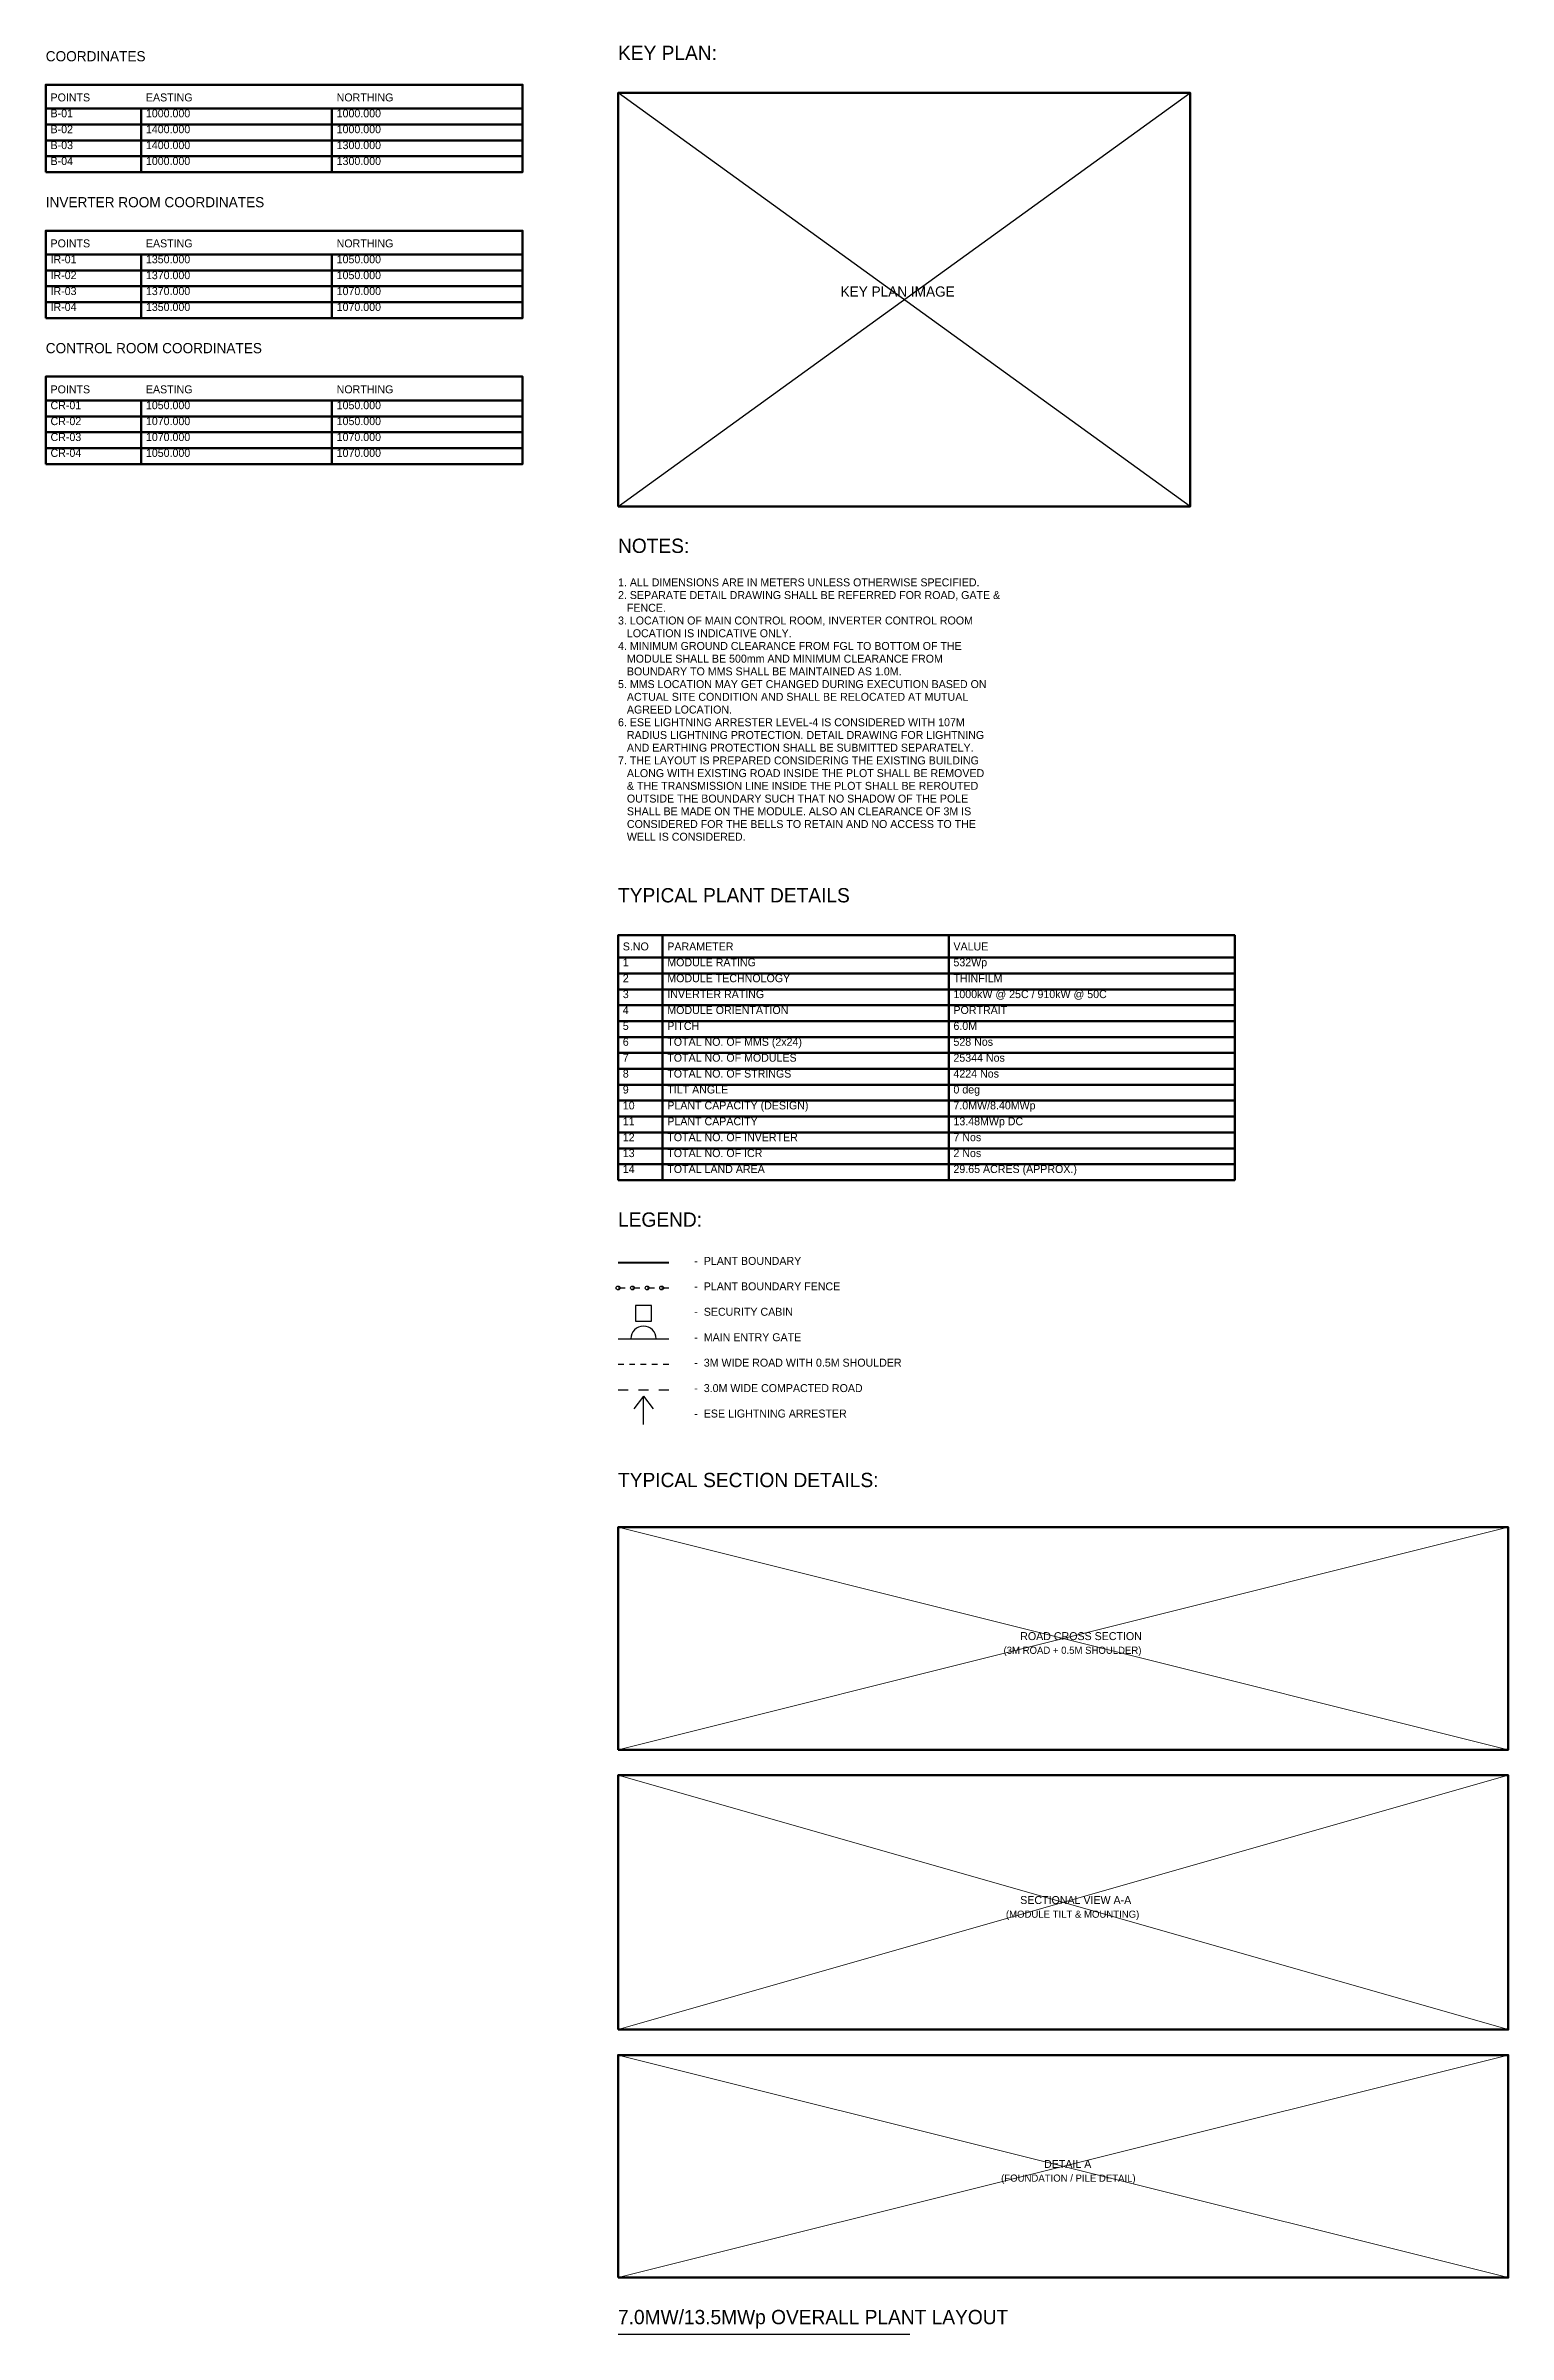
# Model space of a CAD drawing. Header units: metres. Extents: x 1000 to 1920, y 586 to 1306.
# Drawn here: x 1460 to 1920, y 586 to 1306 of the extents above; entities that cross this region are included whole.
import ezdxf
from ezdxf.enums import TextEntityAlignment as Align

# ---------------------------------------------------------------- set-up
doc = ezdxf.new("R2010")
doc.units = ezdxf.units.M
for name, color, linetype in [('BOUNDARY', 7, 'Continuous'), ('ENTRY_GATE', 6, 'Continuous'), ('FENCE', 30, 'Continuous'), ('LIGHTNING_ARRESTER', 3, 'Continuous'), ('ROADS', 2, 'Continuous'), ('SECURITY_CABIN', 4, 'Continuous'), ('SERVICE_ROAD', 1, 'Continuous'), ('TITLE_BLOCK', 7, 'Continuous')]:
    doc.layers.add(name, color=color, linetype=linetype)

msp = doc.modelspace()

# ---------------------------------------------------------------- texts
at = {"layer": 'TITLE_BLOCK'}
for s, height, p in [('COORDINATES', 3.2, (1460, 1300)), ('KEY PLAN:', 4.5, (1640, 1300)), ('POINTS', 2.5, (1461.5, 1287.6)), ('EASTING', 2.5, (1491.5, 1287.6)), ('NORTHING', 2.5, (1551.5, 1287.6)), ('B-01', 2.5, (1461.5, 1282.6)), ('1000.000', 2.5, (1491.5, 1282.6)), ('1000.000', 2.5, (1551.5, 1282.6)), ('B-02', 2.5, (1461.5, 1277.6)), ('B-03', 2.5, (1461.5, 1272.6)), ('1400.000', 2.5, (1491.5, 1277.6)), ('1400.000', 2.5, (1491.5, 1272.6)), ('1000.000', 2.5, (1551.5, 1277.6)), ('1300.000', 2.5, (1551.5, 1272.6)), ('B-04', 2.5, (1461.5, 1267.6)), ('1000.000', 2.5, (1491.5, 1267.6)), ('1300.000', 2.5, (1551.5, 1267.6)), ('INVERTER ROOM COORDINATES', 3.2, (1460, 1254.1)), ('POINTS', 2.5, (1461.5, 1241.7)), ('IR-01', 2.5, (1461.5, 1236.7)), ('1350.000', 2.5, (1491.5, 1236.7)), ('EASTING', 2.5, (1491.5, 1241.7)), ('1050.000', 2.5, (1551.5, 1236.7)), ('NORTHING', 2.5, (1551.5, 1241.7)), ('IR-02', 2.5, (1461.5, 1231.7)), ('1370.000', 2.5, (1491.5, 1231.7)), ('1050.000', 2.5, (1551.5, 1231.7)), ('IR-03', 2.5, (1461.5, 1226.7)), ('IR-04', 2.5, (1461.5, 1221.7)), ('1370.000', 2.5, (1491.5, 1226.7)), ('1350.000', 2.5, (1491.5, 1221.7)), ('1070.000', 2.5, (1551.5, 1226.7)), ('1070.000', 2.5, (1551.5, 1221.7)), ('KEY PLAN IMAGE', 3.2, (1710, 1226)), ('CONTROL ROOM COORDINATES', 3.2, (1460, 1208.2)), ('POINTS', 2.5, (1461.5, 1195.8)), ('EASTING', 2.5, (1491.5, 1195.8)), ('NORTHING', 2.5, (1551.5, 1195.8)), ('CR-01', 2.5, (1461.5, 1190.8)), ('CR-02', 2.5, (1461.5, 1185.8)), ('1050.000', 2.5, (1491.5, 1190.8)), ('1070.000', 2.5, (1491.5, 1185.8)), ('1050.000', 2.5, (1551.5, 1190.8)), ('1050.000', 2.5, (1551.5, 1185.8)), ('CR-03', 2.5, (1461.5, 1180.8)), ('1070.000', 2.5, (1491.5, 1180.8)), ('1070.000', 2.5, (1551.5, 1180.8)), ('CR-04', 2.5, (1461.5, 1175.8)), ('1050.000', 2.5, (1491.5, 1175.8)), ('1070.000', 2.5, (1551.5, 1175.8)), ('NOTES:', 4.5, (1640, 1145)), ('1. ALL DIMENSIONS ARE IN METERS UNLESS OTHERWISE SPECIFIED.', 2.5, (1640, 1135.1)), ('2. SEPARATE DETAIL DRAWING SHALL BE REFERRED FOR ROAD, GATE &', 2.5, (1640, 1131.1)), ('   FENCE.', 2.5, (1640, 1127.1)), ('3. LOCATION OF MAIN CONTROL ROOM, INVERTER CONTROL ROOM', 2.5, (1640, 1123.1)), ('4. MINIMUM GROUND CLEARANCE FROM FGL TO BOTTOM OF THE', 2.5, (1640, 1115.1)), ('   LOCATION IS INDICATIVE ONLY.', 2.5, (1640, 1119.1)), ('   MODULE SHALL BE 500mm AND MINIMUM CLEARANCE FROM', 2.5, (1640, 1111.1)), ('   BOUNDARY TO MMS SHALL BE MAINTAINED AS 1.0M.', 2.5, (1640, 1107.1)), ('5. MMS LOCATION MAY GET CHANGED DURING EXECUTION BASED ON', 2.5, (1640, 1103.1)), ('   ACTUAL SITE CONDITION AND SHALL BE RELOCATED AT MUTUAL', 2.5, (1640, 1099.1)), ('6. ESE LIGHTNING ARRESTER LEVEL-4 IS CONSIDERED WITH 107M', 2.5, (1640, 1091.1)), ('   AGREED LOCATION.', 2.5, (1640, 1095.1)), ('   RADIUS LIGHTNING PROTECTION. DETAIL DRAWING FOR LIGHTNING', 2.5, (1640, 1087.1)), ('7. THE LAYOUT IS PREPARED CONSIDERING THE EXISTING BUILDING', 2.5, (1640, 1079.1)), ('   AND EARTHING PROTECTION SHALL BE SUBMITTED SEPARATELY.', 2.5, (1640, 1083.1)), ('   ALONG WITH EXISTING ROAD INSIDE THE PLOT SHALL BE REMOVED', 2.5, (1640, 1075.1)), ('   & THE TRANSMISSION LINE INSIDE THE PLOT SHALL BE REROUTED', 2.5, (1640, 1071.1)), ('   OUTSIDE THE BOUNDARY SUCH THAT NO SHADOW OF THE POLE', 2.5, (1640, 1067.1)), ('   SHALL BE MADE ON THE MODULE. ALSO AN CLEARANCE OF 3M IS', 2.5, (1640, 1063.1)), ('   WELL IS CONSIDERED.', 2.5, (1640, 1055.1)), ('   CONSIDERED FOR THE BELLS TO RETAIN AND NO ACCESS TO THE', 2.5, (1640, 1059.1)), ('TYPICAL PLANT DETAILS', 4.5, (1640, 1035.1)), ('S.NO', 2.5, (1641.5, 1020.6)), ('PARAMETER', 2.5, (1655.5, 1020.6)), ('VALUE', 2.5, (1745.5, 1020.6)), ('1', 2.5, (1641.5, 1015.6)), ('MODULE RATING', 2.5, (1655.5, 1015.6)), ('532Wp', 2.5, (1745.5, 1015.6)), ('3', 2.5, (1641.5, 1005.6)), ('2', 2.5, (1641.5, 1010.6)), ('MODULE TECHNOLOGY', 2.5, (1655.5, 1010.6)), ('INVERTER RATING', 2.5, (1655.5, 1005.6)), ('THINFILM', 2.5, (1745.5, 1010.6)), ('1000kW @ 25C / 910kW @ 50C', 2.5, (1745.5, 1005.6)), ('4', 2.5, (1641.5, 1000.6)), ('MODULE ORIENTATION', 2.5, (1655.5, 1000.6)), ('PORTRAIT', 2.5, (1745.5, 1000.6)), ('5', 2.5, (1641.5, 995.6)), ('6', 2.5, (1641.5, 990.6)), ('TOTAL NO. OF MMS (2x24)', 2.5, (1655.5, 990.6)), ('PITCH', 2.5, (1655.5, 995.6)), ('528 Nos', 2.5, (1745.5, 990.6)), ('6.0M', 2.5, (1745.5, 995.6)), ('7', 2.5, (1641.5, 985.6)), ('TOTAL NO. OF MODULES', 2.5, (1655.5, 985.6)), ('25344 Nos', 2.5, (1745.5, 985.6)), ('8', 2.5, (1641.5, 980.6)), ('9', 2.5, (1641.5, 975.6)), ('TOTAL NO. OF STRINGS', 2.5, (1655.5, 980.6)), ('TILT ANGLE', 2.5, (1655.5, 975.6)), ('4224 Nos', 2.5, (1745.5, 980.6)), ('0 deg', 2.5, (1745.5, 975.6)), ('10', 2.5, (1641.5, 970.6)), ('PLANT CAPACITY (DESIGN)', 2.5, (1655.5, 970.6)), ('7.0MW/8.40MWp', 2.5, (1745.5, 970.6)), ('11', 2.5, (1641.5, 965.6)), ('PLANT CAPACITY', 2.5, (1655.5, 965.6)), ('13.48MWp DC', 2.5, (1745.5, 965.6)), ('12', 2.5, (1641.5, 960.6)), ('13', 2.5, (1641.5, 955.6)), ('TOTAL NO. OF INVERTER', 2.5, (1655.5, 960.6)), ('TOTAL NO. OF ICR', 2.5, (1655.5, 955.6)), ('7 Nos', 2.5, (1745.5, 960.6)), ('2 Nos', 2.5, (1745.5, 955.6)), ('14', 2.5, (1641.5, 950.6)), ('TOTAL LAND AREA', 2.5, (1655.5, 950.6)), ('29.65 ACRES (APPROX.)', 2.5, (1745.5, 950.6)), ('LEGEND:', 4.5, (1640, 933.1)), ('-  PLANT BOUNDARY', 2.5, (1664, 921.7)), ('-  PLANT BOUNDARY FENCE', 2.5, (1664, 913.7)), ('-  SECURITY CABIN', 2.5, (1664, 905.7)), ('-  MAIN ENTRY GATE', 2.5, (1664, 897.7)), ('-  3M WIDE ROAD WITH 0.5M SHOULDER', 2.5, (1664, 889.7)), ('-  3.0M WIDE COMPACTED ROAD', 2.5, (1664, 881.7)), ('-  ESE LIGHTNING ARRESTER', 2.5, (1664, 873.7)), ('TYPICAL SECTION DETAILS:', 4.5, (1640, 851.2)), ('ROAD CROSS SECTION', 2.5, (1766.5, 803.7)), ('(3M ROAD + 0.5M SHOULDER)', 2.25, (1761.25, 799.45)), ('SECTIONAL VIEW A-A', 2.5, (1766.5, 720.7)), ('(MODULE TILT & MOUNTING)', 2.25, (1762, 716.45)), ('DETAIL A', 2.5, (1774, 637.7)), ('(FOUNDATION / PILE DETAIL)', 2.25, (1760.5, 633.45)), ('7.0MW/13.5MWp OVERALL PLANT LAYOUT', 4.5, (1640, 587.95))]:
    msp.add_text(s, height=height, dxfattribs=at).set_placement(p, align=Align.BOTTOM_LEFT)

# ---------------------------------------------------------------- linework, layer by layer
at = {"layer": 'BOUNDARY', "lineweight": 40}
msp.add_line((1640, 923.2), (1656, 923.2), dxfattribs=at)
at = {"layer": 'ENTRY_GATE', "lineweight": 30}
msp.add_line((1640, 899.2), (1656, 899.2), dxfattribs=at)
at = {"layer": 'ENTRY_GATE'}
msp.add_arc((1648, 899.2), 4, 0, 180, dxfattribs=at)
at = {"layer": 'FENCE', "lineweight": 30}
for p, q in [((1640, 915.2), (1642.29, 915.2)), ((1644.57, 915.2), (1646.86, 915.2)), ((1649.14, 915.2), (1651.43, 915.2)), ((1653.71, 915.2), (1656, 915.2))]:
    msp.add_line(p, q, dxfattribs=at)
at = {"layer": 'FENCE'}
for centre in [(1640, 915.2), (1644.57, 915.2), (1649.14, 915.2), (1653.71, 915.2)]:
    msp.add_circle(centre, 0.6, dxfattribs=at)
at = {"layer": 'LIGHTNING_ARRESTER', "lineweight": 30}
for p, q in [((1648, 881.2), (1645, 877.2)), ((1648, 872.2), (1648, 881.2)), ((1648, 881.2), (1651, 877.2))]:
    msp.add_line(p, q, dxfattribs=at)
at = {"layer": 'ROADS', "lineweight": 30}
for p, q in [((1640, 883.2), (1643.2, 883.2)), ((1646.4, 883.2), (1649.6, 883.2)), ((1652.8, 883.2), (1656, 883.2))]:
    msp.add_line(p, q, dxfattribs=at)
at = {"layer": 'SECURITY_CABIN', "lineweight": 30}
msp.add_lwpolyline([(1645.5, 904.7), (1650.5, 904.7), (1650.5, 909.7), (1645.5, 909.7)], close=True, dxfattribs=at)
at = {"layer": 'SERVICE_ROAD', "lineweight": 30}
for p, q in [((1640, 891.2), (1641.78, 891.2)), ((1643.56, 891.2), (1645.33, 891.2)), ((1647.11, 891.2), (1648.89, 891.2)), ((1650.67, 891.2), (1652.44, 891.2)), ((1654.22, 891.2), (1656, 891.2))]:
    msp.add_line(p, q, dxfattribs=at)
at = {"layer": 'TITLE_BLOCK', "lineweight": 25}
for p, q in [((1640, 1161), (1820, 1291)), ((1820, 1161), (1640, 1291))]:
    msp.add_line(p, q, dxfattribs=at)
at = {"layer": 'TITLE_BLOCK', "lineweight": 50}
for p, q in [((1490, 1286.1), (1490, 1281.1)), ((1490, 1281.1), (1490, 1276.1)), ((1550, 1286.1), (1550, 1281.1)), ((1550, 1281.1), (1550, 1276.1)), ((1490, 1276.1), (1490, 1271.1)), ((1550, 1276.1), (1550, 1271.1)), ((1490, 1271.1), (1490, 1266.1)), ((1550, 1271.1), (1550, 1266.1)), ((1490, 1240.2), (1490, 1235.2)), ((1550, 1240.2), (1550, 1235.2)), ((1490, 1235.2), (1490, 1230.2)), ((1550, 1235.2), (1550, 1230.2)), ((1490, 1230.2), (1490, 1225.2)), ((1490, 1225.2), (1490, 1220.2)), ((1550, 1230.2), (1550, 1225.2)), ((1550, 1225.2), (1550, 1220.2)), ((1490, 1194.3), (1490, 1189.3)), ((1490, 1189.3), (1490, 1184.3)), ((1550, 1194.3), (1550, 1189.3)), ((1550, 1189.3), (1550, 1184.3)), ((1490, 1184.3), (1490, 1179.3)), ((1550, 1184.3), (1550, 1179.3)), ((1490, 1179.3), (1490, 1174.3)), ((1550, 1179.3), (1550, 1174.3)), ((1654, 1026.1), (1654, 1019.1)), ((1744, 1026.1), (1744, 1019.1)), ((1654, 1019.1), (1654, 1014.1)), ((1744, 1019.1), (1744, 1014.1)), ((1654, 1014.1), (1654, 1009.1)), ((1654, 1009.1), (1654, 1004.1)), ((1744, 1014.1), (1744, 1009.1)), ((1744, 1009.1), (1744, 1004.1)), ((1654, 1004.1), (1654, 999.1)), ((1744, 1004.1), (1744, 999.1)), ((1654, 999.1), (1654, 994.1)), ((1654, 994.1), (1654, 989.1)), ((1744, 999.1), (1744, 994.1)), ((1744, 994.1), (1744, 989.1)), ((1654, 989.1), (1654, 984.1)), ((1744, 989.1), (1744, 984.1)), ((1654, 984.1), (1654, 979.1)), ((1654, 979.1), (1654, 974.1)), ((1744, 984.1), (1744, 979.1)), ((1744, 979.1), (1744, 974.1)), ((1654, 974.1), (1654, 969.1)), ((1744, 974.1), (1744, 969.1)), ((1654, 969.1), (1654, 964.1)), ((1744, 969.1), (1744, 964.1)), ((1654, 964.1), (1654, 959.1)), ((1654, 959.1), (1654, 954.1)), ((1744, 964.1), (1744, 959.1)), ((1744, 959.1), (1744, 954.1)), ((1654, 954.1), (1654, 949.1)), ((1744, 954.1), (1744, 949.1))]:
    msp.add_line(p, q, dxfattribs=at)
at = {"layer": 'TITLE_BLOCK', "lineweight": 18}
for p, q in [((1640, 769.95), (1920, 839.95)), ((1920, 769.95), (1640, 839.95)), ((1640, 681.95), (1920, 761.95)), ((1920, 681.95), (1640, 761.95)), ((1640, 603.95), (1920, 673.95)), ((1920, 603.95), (1640, 673.95))]:
    msp.add_line(p, q, dxfattribs=at)
at = {"layer": 'TITLE_BLOCK', "lineweight": 30}
msp.add_line((1640, 586.15), (1731.8, 586.15), dxfattribs=at)
at = {"layer": 'TITLE_BLOCK', "lineweight": 50}
for points in [[(1460, 1286.1), (1610, 1286.1), (1610, 1293.6), (1460, 1293.6)], [(1460, 1281.1), (1610, 1281.1), (1610, 1286.1), (1460, 1286.1)], [(1460, 1276.1), (1610, 1276.1), (1610, 1281.1), (1460, 1281.1)], [(1460, 1271.1), (1610, 1271.1), (1610, 1276.1), (1460, 1276.1)], [(1460, 1266.1), (1610, 1266.1), (1610, 1271.1), (1460, 1271.1)], [(1460, 1240.2), (1610, 1240.2), (1610, 1247.7), (1460, 1247.7)], [(1460, 1235.2), (1610, 1235.2), (1610, 1240.2), (1460, 1240.2)], [(1460, 1230.2), (1610, 1230.2), (1610, 1235.2), (1460, 1235.2)], [(1460, 1225.2), (1610, 1225.2), (1610, 1230.2), (1460, 1230.2)], [(1460, 1220.2), (1610, 1220.2), (1610, 1225.2), (1460, 1225.2)], [(1460, 1194.3), (1610, 1194.3), (1610, 1201.8), (1460, 1201.8)], [(1460, 1189.3), (1610, 1189.3), (1610, 1194.3), (1460, 1194.3)], [(1460, 1184.3), (1610, 1184.3), (1610, 1189.3), (1460, 1189.3)], [(1460, 1179.3), (1610, 1179.3), (1610, 1184.3), (1460, 1184.3)], [(1460, 1174.3), (1610, 1174.3), (1610, 1179.3), (1460, 1179.3)], [(1640, 1019.1), (1834, 1019.1), (1834, 1026.1), (1640, 1026.1)], [(1640, 1014.1), (1834, 1014.1), (1834, 1019.1), (1640, 1019.1)], [(1640, 1009.1), (1834, 1009.1), (1834, 1014.1), (1640, 1014.1)], [(1640, 1004.1), (1834, 1004.1), (1834, 1009.1), (1640, 1009.1)], [(1640, 999.1), (1834, 999.1), (1834, 1004.1), (1640, 1004.1)], [(1640, 994.1), (1834, 994.1), (1834, 999.1), (1640, 999.1)], [(1640, 989.1), (1834, 989.1), (1834, 994.1), (1640, 994.1)], [(1640, 984.1), (1834, 984.1), (1834, 989.1), (1640, 989.1)], [(1640, 979.1), (1834, 979.1), (1834, 984.1), (1640, 984.1)], [(1640, 974.1), (1834, 974.1), (1834, 979.1), (1640, 979.1)], [(1640, 969.1), (1834, 969.1), (1834, 974.1), (1640, 974.1)], [(1640, 964.1), (1834, 964.1), (1834, 969.1), (1640, 969.1)], [(1640, 959.1), (1834, 959.1), (1834, 964.1), (1640, 964.1)], [(1640, 954.1), (1834, 954.1), (1834, 959.1), (1640, 959.1)], [(1640, 949.1), (1834, 949.1), (1834, 954.1), (1640, 954.1)], [(1640, 769.95), (1920, 769.95), (1920, 839.95), (1640, 839.95)], [(1640, 681.95), (1920, 681.95), (1920, 761.95), (1640, 761.95)], [(1640, 603.95), (1920, 603.95), (1920, 673.95), (1640, 673.95)]]:
    msp.add_lwpolyline(points, close=True, dxfattribs=at)
at = {"layer": 'TITLE_BLOCK', "lineweight": 70}
msp.add_lwpolyline([(1640, 1161), (1820, 1161), (1820, 1291), (1640, 1291)], close=True, dxfattribs=at)

msp.set_redraw_order([(e.dxf.handle, doc.entitydb.next_handle()) for e in msp.query("TEXT MTEXT ATTDEF DIMENSION ARC_DIMENSION")])  # texts and dimensions are drawn at this point

doc.saveas('drawing.dxf')
